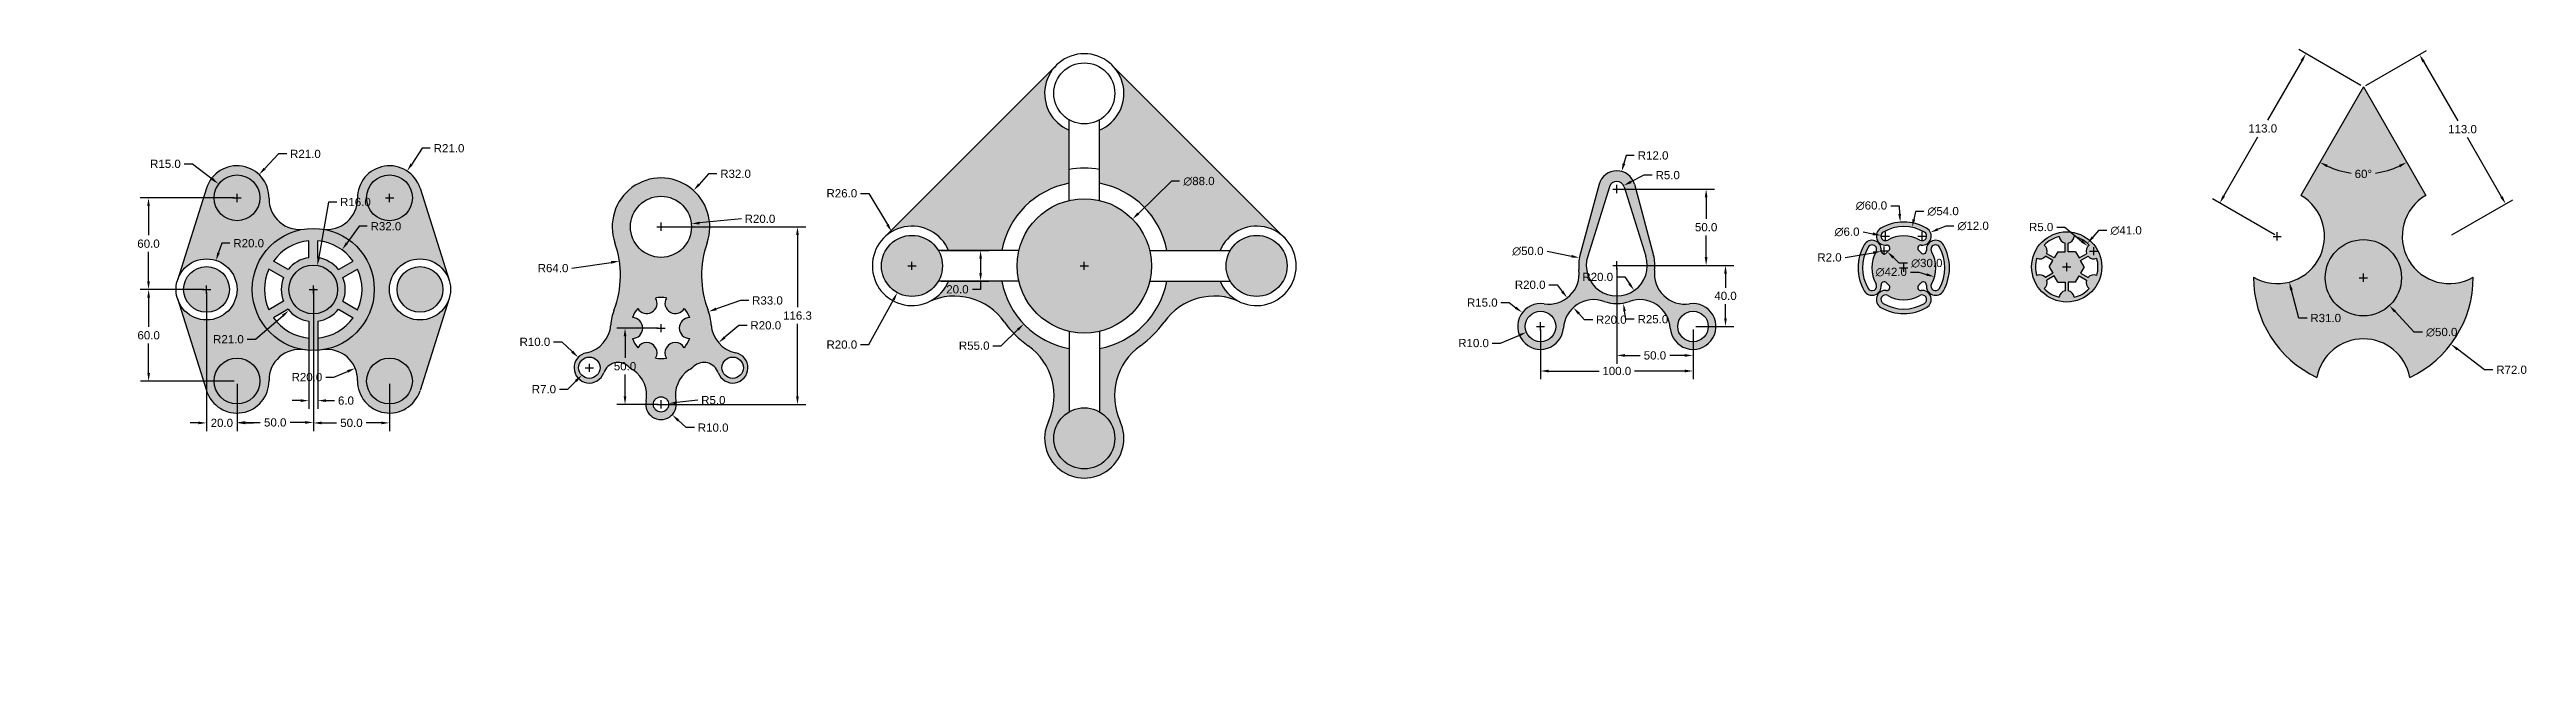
# Model space of a CAD drawing. Header units: inches. Extents: x -3 to 2338, y -3 to 393.
# Drawn here: x -3 to 1621, y -3 to 393 of the extents above; entities that cross this region are included whole.
import ezdxf

# ---------------------------------------------------------------- set-up
doc = ezdxf.new("R2010")
doc.units = ezdxf.units.IN
doc.header["$MEASUREMENT"] = 0
doc.styles.get("Standard").update_dxf_attribs({"font": 'arial.ttf'})
doc.dimstyles.get("Standard").update_dxf_attribs({"dimscale": 30, "dimtxt": 0.18, "dimasz": 0.18, "dimexe": 0.18, "dimexo": 0.0625, "dimgap": 0.09, "dimtad": 0, "dimtih": 1, "dimtoh": 1, "dimdec": 1, "dimzin": 0, "dimdsep": 46, "dimtxsty": 'Standard', "dimcen": 0.09, "dimadec": 0, "dimazin": 0, "dimtfac": 1, "dimtdec": 1, "dimtofl": 0, "dimtmove": 0, "dimatfit": 3, "dimfxl": 1, "dimtolj": 1, "dimtzin": 0, "dimarcsym": 0})

msp = doc.modelspace()

# ---------------------------------------------------------------- blocks, each defined once
blk = doc.blocks.new('*D1')
at = {"color": 0, "lineweight": -2, "transparency": 16777216}
for p, q in [((241.3, 327.9), (234.5, 317.5)), ((246.7, 327.9), (241.3, 327.9)), ((217.3, 295.4), (222.7, 295.4)), ((220, 292.7), (220, 298.1))]:
    blk.add_line(p, q, dxfattribs=at)
at = {"color": 0, "transparency": 16777216}
blk.add_solid([(233.7, 318), (235.2, 317), (231.5, 313)], dxfattribs=at)
at = {"layer": 'Defpoints', "color": 0, "transparency": 16777216}
for p in [(231.5, 313), (220, 295.4)]:
    blk.add_point(p, dxfattribs=at)
at = {"color": 0, "transparency": 16777216, "insert": (259, 327.9), "char_height": 5.4, "attachment_point": 5}
blk.add_mtext('\\A1;R21.0', dxfattribs=at)
blk = doc.blocks.new('*D2')
at = {"color": 0, "lineweight": -2, "transparency": 16777216}
for p, q in [((85.3, 317.7), (90.7, 317.7)), ((90.7, 317.7), (103.7, 307.8)), ((117.3, 295.4), (122.7, 295.4)), ((120, 292.7), (120, 298.1))]:
    blk.add_line(p, q, dxfattribs=at)
at = {"color": 0, "transparency": 16777216}
blk.add_solid([(104.2, 308.5), (103.2, 307.1), (108, 304.5)], dxfattribs=at)
at = {"layer": 'Defpoints', "color": 0, "transparency": 16777216}
for p in [(108, 304.5), (120, 295.4)]:
    blk.add_point(p, dxfattribs=at)
at = {"color": 0, "transparency": 16777216, "insert": (73, 317.7), "char_height": 5.4, "attachment_point": 5}
blk.add_mtext('\\A1;R15.0', dxfattribs=at)
blk = doc.blocks.new('*D3')
at = {"color": 0, "lineweight": -2, "transparency": 16777216}
for p, q in [((147.2, 324.2), (138.1, 314.6)), ((152.6, 324.2), (147.2, 324.2)), ((117.3, 295.4), (122.7, 295.4)), ((120, 292.7), (120, 298.1))]:
    blk.add_line(p, q, dxfattribs=at)
at = {"color": 0, "transparency": 16777216}
blk.add_solid([(137.4, 315.2), (138.7, 314), (134.4, 310.7)], dxfattribs=at)
at = {"layer": 'Defpoints', "color": 0, "transparency": 16777216}
for p in [(134.4, 310.7), (120, 295.4)]:
    blk.add_point(p, dxfattribs=at)
at = {"color": 0, "transparency": 16777216, "insert": (164.8, 324.2), "char_height": 5.4, "attachment_point": 5}
blk.add_mtext('\\A1;R21.0', dxfattribs=at)
blk = doc.blocks.new('*D4')
at = {"color": 0, "lineweight": -2, "transparency": 16777216}
for p, q in [((179.9, 292.7), (173.6, 256.5)), ((185.3, 292.7), (179.9, 292.7)), ((167.3, 235.4), (172.7, 235.4)), ((170, 232.7), (170, 238.1))]:
    blk.add_line(p, q, dxfattribs=at)
at = {"color": 0, "transparency": 16777216}
blk.add_solid([(172.7, 256.7), (174.5, 256.4), (172.7, 251.2)], dxfattribs=at)
at = {"layer": 'Defpoints', "color": 0, "transparency": 16777216}
for p in [(172.7, 251.2), (170, 235.4)]:
    blk.add_point(p, dxfattribs=at)
at = {"color": 0, "transparency": 16777216, "insert": (197.6, 292.7), "char_height": 5.4, "attachment_point": 5}
blk.add_mtext('\\A1;R16.0', dxfattribs=at)
blk = doc.blocks.new('*D5')
at = {"color": 0, "lineweight": -2, "transparency": 16777216}
for p, q in [((200, 276.8), (191.9, 265.7)), ((205.4, 276.8), (200, 276.8)), ((167.3, 235.4), (172.7, 235.4)), ((170, 232.7), (170, 238.1))]:
    blk.add_line(p, q, dxfattribs=at)
at = {"color": 0, "transparency": 16777216}
blk.add_solid([(191.2, 266.2), (192.7, 265.2), (188.8, 261.3)], dxfattribs=at)
at = {"layer": 'Defpoints', "color": 0, "transparency": 16777216}
for p in [(188.8, 261.3), (170, 235.4)]:
    blk.add_point(p, dxfattribs=at)
at = {"color": 0, "transparency": 16777216, "insert": (217.6, 276.8), "char_height": 5.4, "attachment_point": 5}
blk.add_mtext('\\A1;R32.0', dxfattribs=at)
blk = doc.blocks.new('*D6')
at = {"color": 0, "lineweight": -2, "transparency": 16777216}
for p, q in [((167.3, 235.4), (172.7, 235.4)), ((170, 232.7), (170, 238.1)), ((132, 202.8), (150, 218.2)), ((126.6, 202.8), (132, 202.8))]:
    blk.add_line(p, q, dxfattribs=at)
at = {"color": 0, "transparency": 16777216}
blk.add_solid([(149.4, 218.9), (150.5, 217.5), (154, 221.7)], dxfattribs=at)
at = {"layer": 'Defpoints', "color": 0, "transparency": 16777216}
for p in [(170, 235.4), (154, 221.7)]:
    blk.add_point(p, dxfattribs=at)
at = {"color": 0, "transparency": 16777216, "insert": (114.3, 202.8), "char_height": 5.4, "attachment_point": 5}
blk.add_mtext('\\A1;R21.0', dxfattribs=at)
blk = doc.blocks.new('*D7')
at = {"color": 0, "lineweight": -2, "transparency": 16777216}
for p, q in [((109.9, 265.7), (107.9, 259.6)), ((115.3, 265.7), (109.9, 265.7)), ((97.3, 235.4), (102.7, 235.4)), ((100, 232.7), (100, 238.1))]:
    blk.add_line(p, q, dxfattribs=at)
at = {"color": 0, "transparency": 16777216}
blk.add_solid([(107, 259.9), (108.7, 259.3), (106.2, 254.4)], dxfattribs=at)
at = {"layer": 'Defpoints', "color": 0, "transparency": 16777216}
for p in [(106.2, 254.4), (100, 235.4)]:
    blk.add_point(p, dxfattribs=at)
at = {"color": 0, "transparency": 16777216, "insert": (127.6, 265.7), "char_height": 5.4, "attachment_point": 5}
blk.add_mtext('\\A1;R20.0', dxfattribs=at)
blk = doc.blocks.new('*D8')
at = {"color": 0, "lineweight": -2, "transparency": 16777216}
for p, q in [((118.1, 295.4), (56.5, 295.4)), ((61.9, 290), (61.9, 270.9)), ((61.9, 240.8), (61.9, 260)), ((98.1, 235.4), (56.5, 235.4))]:
    blk.add_line(p, q, dxfattribs=at)
at = {"color": 0, "transparency": 16777216}
for points in [[(61, 290), (62.8, 290), (61.9, 295.4)], [(61, 240.8), (62.8, 240.8), (61.9, 235.4)]]:
    blk.add_solid(points, dxfattribs=at)
at = {"layer": 'Defpoints', "color": 0, "transparency": 16777216}
for p in [(120, 295.4), (61.9, 235.4), (100, 235.4)]:
    blk.add_point(p, dxfattribs=at)
at = {"color": 0, "transparency": 16777216, "insert": (61.9, 265.4), "char_height": 5.4, "attachment_point": 5}
blk.add_mtext('\\A1;60.0', dxfattribs=at)
blk = doc.blocks.new('*D9')
at = {"color": 0, "lineweight": -2, "transparency": 16777216}
for p, q in [((98.1, 235.4), (56.6, 235.4)), ((62, 230), (62, 210.9)), ((62, 180.8), (62, 200)), ((118.1, 175.4), (56.6, 175.4))]:
    blk.add_line(p, q, dxfattribs=at)
at = {"color": 0, "transparency": 16777216}
for points in [[(61.1, 230), (62.9, 230), (62, 235.4)], [(61.1, 180.8), (62.9, 180.8), (62, 175.4)]]:
    blk.add_solid(points, dxfattribs=at)
at = {"layer": 'Defpoints', "color": 0, "transparency": 16777216}
for p in [(100, 235.4), (62, 175.4), (120, 175.4)]:
    blk.add_point(p, dxfattribs=at)
at = {"color": 0, "transparency": 16777216, "insert": (62, 205.4), "char_height": 5.4, "attachment_point": 5}
blk.add_mtext('\\A1;60.0', dxfattribs=at)
blk = doc.blocks.new('*D10')
at = {"color": 0, "lineweight": -2, "transparency": 16777216}
for p, q in [((170, 236.3), (170, 142.9)), ((120, 173.6), (120, 142.9)), ((125.4, 148.3), (135.2, 148.3)), ((164.6, 148.3), (154.7, 148.3))]:
    blk.add_line(p, q, dxfattribs=at)
at = {"color": 0, "transparency": 16777216}
for points in [[(125.4, 149.2), (125.4, 147.4), (120, 148.3)], [(164.6, 149.2), (164.6, 147.4), (170, 148.3)]]:
    blk.add_solid(points, dxfattribs=at)
at = {"layer": 'Defpoints', "color": 0, "transparency": 16777216}
for p in [(170, 238.1), (120, 175.4), (170, 148.3)]:
    blk.add_point(p, dxfattribs=at)
at = {"color": 0, "transparency": 16777216, "insert": (145, 148.3), "char_height": 5.4, "attachment_point": 5}
blk.add_mtext('\\A1;50.0', dxfattribs=at)
blk = doc.blocks.new('*D11')
at = {"color": 0, "lineweight": -2, "transparency": 16777216}
for p, q in [((170, 233.6), (170, 142.6)), ((220, 173.6), (220, 142.6)), ((175.4, 148), (185.2, 148)), ((214.6, 148), (204.7, 148))]:
    blk.add_line(p, q, dxfattribs=at)
at = {"color": 0, "transparency": 16777216}
for points in [[(175.4, 148.9), (175.4, 147.1), (170, 148)], [(214.6, 148.9), (214.6, 147.1), (220, 148)]]:
    blk.add_solid(points, dxfattribs=at)
at = {"layer": 'Defpoints', "color": 0, "transparency": 16777216}
for p in [(170, 235.4), (220, 175.4), (170, 148)]:
    blk.add_point(p, dxfattribs=at)
at = {"color": 0, "transparency": 16777216, "insert": (195, 148), "char_height": 5.4, "attachment_point": 5}
blk.add_mtext('\\A1;50.0', dxfattribs=at)
blk = doc.blocks.new('*D12')
at = {"color": 0, "lineweight": -2, "transparency": 16777216}
for p, q in [((183.5, 178), (192.4, 181.7)), ((178.1, 178), (183.5, 178))]:
    blk.add_line(p, q, dxfattribs=at)
at = {"color": 0, "transparency": 16777216}
blk.add_solid([(192.1, 182.6), (192.8, 180.9), (197.4, 183.8)], dxfattribs=at)
at = {"layer": 'Defpoints', "color": 0, "transparency": 16777216}
for p in [(197.4, 183.8), (179, 176.1)]:
    blk.add_point(p, dxfattribs=at)
at = {"color": 0, "transparency": 16777216, "insert": (165.8, 178), "char_height": 5.4, "attachment_point": 5}
blk.add_mtext('\\A1;R20.0', dxfattribs=at)
blk = doc.blocks.new('*D13')
at = {"color": 0, "lineweight": -2, "transparency": 16777216}
for p, q in [((100, 233.6), (100, 142.6)), ((120, 173.6), (120, 142.6)), ((94.6, 148), (89.2, 148)), ((125.4, 148), (130.8, 148))]:
    blk.add_line(p, q, dxfattribs=at)
at = {"color": 0, "transparency": 16777216}
for points in [[(94.6, 148.9), (94.6, 147.1), (100, 148)], [(125.4, 148.9), (125.4, 147.1), (120, 148)]]:
    blk.add_solid(points, dxfattribs=at)
at = {"layer": 'Defpoints', "color": 0, "transparency": 16777216}
for p in [(100, 235.4), (120, 175.4), (100, 148)]:
    blk.add_point(p, dxfattribs=at)
at = {"color": 0, "transparency": 16777216, "insert": (110, 148), "char_height": 5.4, "attachment_point": 5}
blk.add_mtext('\\A1;20.0', dxfattribs=at)
blk = doc.blocks.new('*D14')
at = {"color": 0, "lineweight": -2, "transparency": 16777216}
for p, q in [((173, 212.8), (173, 157.2)), ((167, 208.3), (167, 157.2)), ((161.6, 162.6), (156.2, 162.6)), ((178.4, 162.6), (183.8, 162.6))]:
    blk.add_line(p, q, dxfattribs=at)
at = {"color": 0, "transparency": 16777216}
for points in [[(161.6, 163.5), (161.6, 161.7), (167, 162.6)], [(178.4, 163.5), (178.4, 161.7), (173, 162.6)]]:
    blk.add_solid(points, dxfattribs=at)
at = {"layer": 'Defpoints', "color": 0, "transparency": 16777216}
for p in [(173, 214.7), (167, 210.2), (173, 162.6)]:
    blk.add_point(p, dxfattribs=at)
at = {"color": 0, "transparency": 16777216, "insert": (191.4, 162.6), "char_height": 5.4, "attachment_point": 5}
blk.add_mtext('\\A1;6.0', dxfattribs=at)
blk = doc.blocks.new('*D24')
at = {"color": 0, "lineweight": -2, "transparency": 16777216}
for p, q in [((528.9, 298.4), (534.3, 298.4)), ((534.3, 298.4), (546.5, 277.9)), ((559.9, 250.9), (565.3, 250.9)), ((562.6, 248.2), (562.6, 253.6))]:
    blk.add_line(p, q, dxfattribs=at)
at = {"color": 0, "transparency": 16777216}
blk.add_solid([(547.3, 278.3), (545.8, 277.4), (549.3, 273.2)], dxfattribs=at)
at = {"layer": 'Defpoints', "color": 0, "transparency": 16777216}
for p in [(549.3, 273.2), (562.6, 250.9)]:
    blk.add_point(p, dxfattribs=at)
at = {"color": 0, "transparency": 16777216, "insert": (516.6, 298.4), "char_height": 5.4, "attachment_point": 5}
blk.add_mtext('\\A1;R26.0', dxfattribs=at)
blk = doc.blocks.new('*D25')
at = {"color": 0, "lineweight": -2, "transparency": 16777216}
for p, q in [((559.9, 250.9), (565.3, 250.9)), ((562.6, 248.2), (562.6, 253.6)), ((534.3, 199.3), (550.4, 228.6)), ((528.9, 199.3), (534.3, 199.3))]:
    blk.add_line(p, q, dxfattribs=at)
at = {"color": 0, "transparency": 16777216}
blk.add_solid([(549.6, 229), (551.2, 228.2), (553, 233.3)], dxfattribs=at)
at = {"layer": 'Defpoints', "color": 0, "transparency": 16777216}
for p in [(562.6, 250.9), (553, 233.3)]:
    blk.add_point(p, dxfattribs=at)
at = {"color": 0, "transparency": 16777216, "insert": (516.6, 199.3), "char_height": 5.4, "attachment_point": 5}
blk.add_mtext('\\A1;R20.0', dxfattribs=at)
blk = doc.blocks.new('*D26')
at = {"color": 0, "lineweight": -2, "transparency": 16777216}
for p, q in [((732.7, 306.3), (711.1, 285.3)), ((738.1, 306.3), (732.7, 306.3)), ((672.9, 250.9), (678.3, 250.9)), ((675.6, 248.2), (675.6, 253.6))]:
    blk.add_line(p, q, dxfattribs=at)
at = {"color": 0, "transparency": 16777216}
blk.add_solid([(710.4, 285.9), (711.7, 284.6), (707.2, 281.5)], dxfattribs=at)
at = {"layer": 'Defpoints', "color": 0, "transparency": 16777216}
for p in [(707.2, 281.5), (644, 220.3)]:
    blk.add_point(p, dxfattribs=at)
at = {"color": 0, "transparency": 16777216, "insert": (750.8, 306.3), "char_height": 5.4, "attachment_point": 5}
blk.add_mtext('\\A1;∅88.0', dxfattribs=at)
blk = doc.blocks.new('*D28')
at = {"color": 0, "lineweight": -2, "transparency": 16777216}
for p, q in [((672.9, 250.9), (678.3, 250.9)), ((675.6, 248.2), (675.6, 253.6)), ((615.7, 198.6), (621.1, 198.6)), ((621.1, 198.6), (632, 209.1))]:
    blk.add_line(p, q, dxfattribs=at)
at = {"color": 0, "transparency": 16777216}
blk.add_solid([(631.4, 209.7), (632.6, 208.4), (635.9, 212.8)], dxfattribs=at)
at = {"layer": 'Defpoints', "color": 0, "transparency": 16777216}
for p in [(675.6, 250.9), (635.9, 212.8)]:
    blk.add_point(p, dxfattribs=at)
at = {"color": 0, "transparency": 16777216, "insert": (603.4, 198.6), "char_height": 5.4, "attachment_point": 5}
blk.add_mtext('\\A1;R55.0', dxfattribs=at)
blk = doc.blocks.new('*D29')
at = {"color": 0, "lineweight": -2, "transparency": 16777216}
for p, q in [((581.8, 260.9), (613, 260.9)), ((607.6, 255.5), (607.6, 246.3)), ((581.8, 240.9), (613, 240.9)), ((607.6, 235.5), (602.2, 235.5)), ((607.6, 240.9), (607.6, 235.5))]:
    blk.add_line(p, q, dxfattribs=at)
at = {"color": 0, "transparency": 16777216}
for points in [[(606.7, 255.5), (608.5, 255.5), (607.6, 260.9)], [(606.7, 246.3), (608.5, 246.3), (607.6, 240.9)]]:
    blk.add_solid(points, dxfattribs=at)
at = {"layer": 'Defpoints', "color": 0, "transparency": 16777216}
for p in [(579.9, 260.9), (579.9, 240.9), (607.6, 240.9)]:
    blk.add_point(p, dxfattribs=at)
at = {"color": 0, "transparency": 16777216, "insert": (592.4, 235.5), "char_height": 5.4, "attachment_point": 5}
blk.add_mtext('\\A1;20.0', dxfattribs=at)
blk = doc.blocks.new('*D111')
at = {"color": 0, "lineweight": -2, "transparency": 16777216}
for p, q in [((327.6, 201.1), (333, 201.1)), ((333, 201.1), (339.8, 194.7)), ((348.3, 184.1), (353.7, 184.1)), ((351, 181.4), (351, 186.8))]:
    blk.add_line(p, q, dxfattribs=at)
at = {"color": 0, "transparency": 16777216}
blk.add_solid([(340.4, 195.3), (339.1, 194), (343.7, 191)], dxfattribs=at)
at = {"layer": 'Defpoints', "color": 0, "transparency": 16777216}
for p in [(343.7, 191), (351, 184.1)]:
    blk.add_point(p, dxfattribs=at)
at = {"color": 0, "transparency": 16777216, "insert": (315.3, 201.1), "char_height": 5.4, "attachment_point": 5}
blk.add_mtext('\\A1;R10.0', dxfattribs=at)
blk = doc.blocks.new('*D112')
at = {"color": 0, "lineweight": -2, "transparency": 16777216}
for p, q in [((348.3, 184.1), (353.7, 184.1)), ((351, 181.4), (351, 186.8)), ((331.4, 170.1), (336.8, 170.1)), ((336.8, 170.1), (342.2, 175.4))]:
    blk.add_line(p, q, dxfattribs=at)
at = {"color": 0, "transparency": 16777216}
blk.add_solid([(341.5, 176.1), (342.8, 174.8), (346, 179.2)], dxfattribs=at)
at = {"layer": 'Defpoints', "color": 0, "transparency": 16777216}
for p in [(346, 179.2), (351, 184.1)]:
    blk.add_point(p, dxfattribs=at)
at = {"color": 0, "transparency": 16777216, "insert": (321.2, 170.1), "char_height": 5.4, "attachment_point": 5}
blk.add_mtext('\\A1;R7.0', dxfattribs=at)
blk = doc.blocks.new('*D113')
at = {"color": 0, "lineweight": -2, "transparency": 16777216}
for p, q in [((398, 157.4), (398, 162.8)), ((422.1, 162.9), (408.3, 161.3)), ((395.3, 160.1), (400.7, 160.1))]:
    blk.add_line(p, q, dxfattribs=at)
at = {"color": 0, "transparency": 16777216}
blk.add_solid([(408.2, 162.2), (408.4, 160.4), (403, 160.7)], dxfattribs=at)
at = {"layer": 'Defpoints', "color": 0, "transparency": 16777216}
for p in [(398, 160.1), (403, 160.7)]:
    blk.add_point(p, dxfattribs=at)
at = {"color": 0, "transparency": 16777216, "insert": (432.3, 162.9), "char_height": 5.4, "attachment_point": 5}
blk.add_mtext('\\A1;R5.0', dxfattribs=at)
blk = doc.blocks.new('*D114')
at = {"color": 0, "lineweight": -2, "transparency": 16777216}
for p, q in [((398, 157.4), (398, 162.8)), ((395.3, 160.1), (400.7, 160.1)), ((414.5, 144.9), (409.3, 149.7)), ((419.9, 144.9), (414.5, 144.9))]:
    blk.add_line(p, q, dxfattribs=at)
at = {"color": 0, "transparency": 16777216}
blk.add_solid([(409.9, 150.3), (408.7, 149), (405.3, 153.4)], dxfattribs=at)
at = {"layer": 'Defpoints', "color": 0, "transparency": 16777216}
for p in [(398, 160.1), (405.3, 153.4)]:
    blk.add_point(p, dxfattribs=at)
at = {"color": 0, "transparency": 16777216, "insert": (432.2, 144.9), "char_height": 5.4, "attachment_point": 5}
blk.add_mtext('\\A1;R10.0', dxfattribs=at)
blk = doc.blocks.new('*D115')
at = {"color": 0, "lineweight": -2, "transparency": 16777216}
for p, q in [((395.3, 276.5), (400.7, 276.5)), ((398, 273.8), (398, 279.2)), ((450.7, 281.7), (423.3, 279))]:
    blk.add_line(p, q, dxfattribs=at)
at = {"color": 0, "transparency": 16777216}
blk.add_solid([(423.2, 279.9), (423.3, 278.1), (417.9, 278.4)], dxfattribs=at)
at = {"layer": 'Defpoints', "color": 0, "transparency": 16777216}
for p in [(398, 276.5), (417.9, 278.4)]:
    blk.add_point(p, dxfattribs=at)
at = {"color": 0, "transparency": 16777216, "insert": (462.9, 281.7), "char_height": 5.4, "attachment_point": 5}
blk.add_mtext('\\A1;R20.0', dxfattribs=at)
blk = doc.blocks.new('*D116')
at = {"color": 0, "lineweight": -2, "transparency": 16777216}
for p, q in [((429.2, 311.2), (423, 304.3)), ((434.6, 311.2), (429.2, 311.2)), ((395.3, 276.5), (400.7, 276.5)), ((398, 273.8), (398, 279.2))]:
    blk.add_line(p, q, dxfattribs=at)
at = {"color": 0, "transparency": 16777216}
blk.add_solid([(422.3, 304.9), (423.6, 303.7), (419.4, 300.3)], dxfattribs=at)
at = {"layer": 'Defpoints', "color": 0, "transparency": 16777216}
for p in [(419.4, 300.3), (398, 276.5)]:
    blk.add_point(p, dxfattribs=at)
at = {"color": 0, "transparency": 16777216, "insert": (446.9, 311.2), "char_height": 5.4, "attachment_point": 5}
blk.add_mtext('\\A1;R32.0', dxfattribs=at)
blk = doc.blocks.new('*D117')
at = {"color": 0, "lineweight": -2, "transparency": 16777216}
blk.add_line((339.5, 249.4), (365.4, 253.2), dxfattribs=at)
at = {"color": 0, "transparency": 16777216}
blk.add_solid([(365.2, 254.1), (365.5, 252.3), (370.7, 253.9)], dxfattribs=at)
at = {"layer": 'Defpoints', "color": 0, "transparency": 16777216}
for p in [(307.4, 244.7), (370.7, 253.9)]:
    blk.add_point(p, dxfattribs=at)
at = {"color": 0, "transparency": 16777216, "insert": (327.2, 249.4), "char_height": 5.4, "attachment_point": 5}
blk.add_mtext('\\A1;R64.0', dxfattribs=at)
blk = doc.blocks.new('*D118')
at = {"color": 0, "lineweight": -2, "transparency": 16777216}
for p, q in [((449, 211.9), (439.8, 204.1)), ((454.4, 211.9), (449, 211.9))]:
    blk.add_line(p, q, dxfattribs=at)
at = {"color": 0, "transparency": 16777216}
blk.add_solid([(439.2, 204.7), (440.4, 203.4), (435.7, 200.5)], dxfattribs=at)
at = {"layer": 'Defpoints', "color": 0, "transparency": 16777216}
for p in [(450.9, 213.6), (435.7, 200.5)]:
    blk.add_point(p, dxfattribs=at)
at = {"color": 0, "transparency": 16777216, "insert": (466.7, 211.9), "char_height": 5.4, "attachment_point": 5}
blk.add_mtext('\\A1;R20.0', dxfattribs=at)
blk = doc.blocks.new('*D119')
at = {"color": 0, "lineweight": -2, "transparency": 16777216}
for p, q in [((450.1, 228.2), (434.3, 222.7)), ((455.5, 228.2), (450.1, 228.2)), ((398, 207.4), (398, 212.8)), ((395.3, 210.1), (400.7, 210.1))]:
    blk.add_line(p, q, dxfattribs=at)
at = {"color": 0, "transparency": 16777216}
blk.add_solid([(434, 223.6), (434.6, 221.8), (429.2, 220.9)], dxfattribs=at)
at = {"layer": 'Defpoints', "color": 0, "transparency": 16777216}
for p in [(429.2, 220.9), (398, 210.1)]:
    blk.add_point(p, dxfattribs=at)
at = {"color": 0, "transparency": 16777216, "insert": (467.8, 228.2), "char_height": 5.4, "attachment_point": 5}
blk.add_mtext('\\A1;R33.0', dxfattribs=at)
blk = doc.blocks.new('*D120')
at = {"color": 0, "lineweight": -2, "transparency": 16777216}
for p, q in [((399.9, 276.5), (492.9, 276.5)), ((487.5, 271.1), (487.5, 223.8)), ((487.5, 165.5), (487.5, 212.9)), ((399.9, 160.1), (492.9, 160.1))]:
    blk.add_line(p, q, dxfattribs=at)
at = {"color": 0, "transparency": 16777216}
for points in [[(486.6, 271.1), (488.4, 271.1), (487.5, 276.5)], [(486.6, 165.5), (488.4, 165.5), (487.5, 160.1)]]:
    blk.add_solid(points, dxfattribs=at)
at = {"layer": 'Defpoints', "color": 0, "transparency": 16777216}
for p in [(398, 276.5), (398, 160.1), (487.5, 160.1)]:
    blk.add_point(p, dxfattribs=at)
at = {"color": 0, "transparency": 16777216, "insert": (487.5, 218.3), "char_height": 5.4, "attachment_point": 5}
blk.add_mtext('\\A1;116.3', dxfattribs=at)
blk = doc.blocks.new('*D121')
at = {"color": 0, "lineweight": -2, "transparency": 16777216}
for p, q in [((396.1, 210.1), (369, 210.1)), ((374.4, 204.7), (374.4, 190.6)), ((374.4, 165.5), (374.4, 179.7)), ((396.1, 160.1), (369, 160.1))]:
    blk.add_line(p, q, dxfattribs=at)
at = {"color": 0, "transparency": 16777216}
for points in [[(373.5, 204.7), (375.3, 204.7), (374.4, 210.1)], [(373.5, 165.5), (375.3, 165.5), (374.4, 160.1)]]:
    blk.add_solid(points, dxfattribs=at)
at = {"layer": 'Defpoints', "color": 0, "transparency": 16777216}
for p in [(398, 210.1), (374.4, 160.1), (398, 160.1)]:
    blk.add_point(p, dxfattribs=at)
at = {"color": 0, "transparency": 16777216, "insert": (374.4, 185.1), "char_height": 5.4, "attachment_point": 5}
blk.add_mtext('\\A1;50.0', dxfattribs=at)
blk = doc.blocks.new('*D30')
at = {"color": 0, "lineweight": -2, "transparency": 16777216}
for p, q in [((1030.9, 323.2), (1029.5, 318)), ((1036.3, 323.2), (1030.9, 323.2)), ((1022.1, 301.2), (1027.5, 301.2)), ((1024.8, 298.5), (1024.8, 303.9))]:
    blk.add_line(p, q, dxfattribs=at)
at = {"color": 0, "transparency": 16777216}
blk.add_solid([(1028.6, 318.2), (1030.4, 317.7), (1028, 312.7)], dxfattribs=at)
at = {"layer": 'Defpoints', "color": 0, "transparency": 16777216}
for p in [(1028, 312.7), (1024.8, 301.2)]:
    blk.add_point(p, dxfattribs=at)
at = {"color": 0, "transparency": 16777216, "insert": (1048.6, 323.2), "char_height": 5.4, "attachment_point": 5}
blk.add_mtext('\\A1;R12.0', dxfattribs=at)
blk = doc.blocks.new('*D31')
at = {"color": 0, "lineweight": -2, "transparency": 16777216}
for p, q in [((1042.6, 310.3), (1034.1, 305.9)), ((1048, 310.3), (1042.6, 310.3)), ((1022.1, 301.2), (1027.5, 301.2)), ((1024.8, 298.5), (1024.8, 303.9))]:
    blk.add_line(p, q, dxfattribs=at)
at = {"color": 0, "transparency": 16777216}
blk.add_solid([(1033.6, 306.7), (1034.5, 305.1), (1029.3, 303.5)], dxfattribs=at)
at = {"layer": 'Defpoints', "color": 0, "transparency": 16777216}
for p in [(1024.8, 301.2), (1029.3, 303.5)]:
    blk.add_point(p, dxfattribs=at)
at = {"color": 0, "transparency": 16777216, "insert": (1058.2, 310.3), "char_height": 5.4, "attachment_point": 5}
blk.add_mtext('\\A1;R5.0', dxfattribs=at)
blk = doc.blocks.new('*D32')
at = {"color": 0, "lineweight": -2, "transparency": 16777216}
for p, q in [((1026.7, 301.2), (1088.8, 301.2)), ((1083.4, 295.8), (1083.4, 281.6)), ((1083.4, 256.6), (1083.4, 270.7)), ((1026.7, 251.2), (1088.8, 251.2))]:
    blk.add_line(p, q, dxfattribs=at)
at = {"color": 0, "transparency": 16777216}
for points in [[(1082.5, 295.8), (1084.3, 295.8), (1083.4, 301.2)], [(1082.5, 256.6), (1084.3, 256.6), (1083.4, 251.2)]]:
    blk.add_solid(points, dxfattribs=at)
at = {"layer": 'Defpoints', "color": 0, "transparency": 16777216}
for p in [(1024.8, 301.2), (1024.8, 251.2), (1083.4, 251.2)]:
    blk.add_point(p, dxfattribs=at)
at = {"color": 0, "transparency": 16777216, "insert": (1083.4, 276.2), "char_height": 5.4, "attachment_point": 5}
blk.add_mtext('\\A1;50.0', dxfattribs=at)
blk = doc.blocks.new('*D33')
at = {"color": 0, "lineweight": -2, "transparency": 16777216}
for p, q in [((979.1, 260.5), (995, 257.2)), ((1022.1, 251.2), (1027.5, 251.2)), ((1024.8, 248.5), (1024.8, 253.9))]:
    blk.add_line(p, q, dxfattribs=at)
at = {"color": 0, "transparency": 16777216}
blk.add_solid([(995.2, 258.1), (994.8, 256.4), (1000.3, 256.2)], dxfattribs=at)
at = {"layer": 'Defpoints', "color": 0, "transparency": 16777216}
for p in [(1000.3, 256.2), (1049.3, 246.2)]:
    blk.add_point(p, dxfattribs=at)
at = {"color": 0, "transparency": 16777216, "insert": (966.5, 260.5), "char_height": 5.4, "attachment_point": 5}
blk.add_mtext('\\A1;∅50.0', dxfattribs=at)
blk = doc.blocks.new('*D34')
at = {"color": 0, "lineweight": -2, "transparency": 16777216}
for p, q in [((1024.6, 243.6), (1030, 243.6)), ((1030, 243.6), (1033.1, 239.2))]:
    blk.add_line(p, q, dxfattribs=at)
at = {"color": 0, "transparency": 16777216}
blk.add_solid([(1033.8, 239.7), (1032.4, 238.7), (1036.2, 234.7)], dxfattribs=at)
at = {"layer": 'Defpoints', "color": 0, "transparency": 16777216}
for p in [(1024.8, 251.2), (1036.2, 234.7)]:
    blk.add_point(p, dxfattribs=at)
at = {"color": 0, "transparency": 16777216, "insert": (1012.3, 243.6), "char_height": 5.4, "attachment_point": 5}
blk.add_mtext('\\A1;R20.0', dxfattribs=at)
blk = doc.blocks.new('*D35')
at = {"color": 0, "lineweight": -2, "transparency": 16777216}
for p, q in [((1022.1, 251.2), (1027.5, 251.2)), ((1024.8, 248.5), (1024.8, 253.9)), ((1030.8, 215.9), (1029.9, 221.2)), ((1036.2, 215.9), (1030.8, 215.9))]:
    blk.add_line(p, q, dxfattribs=at)
at = {"color": 0, "transparency": 16777216}
blk.add_solid([(1030.8, 221.4), (1029, 221.1), (1029, 226.5)], dxfattribs=at)
at = {"layer": 'Defpoints', "color": 0, "transparency": 16777216}
for p in [(1024.8, 251.2), (1029, 226.5)]:
    blk.add_point(p, dxfattribs=at)
at = {"color": 0, "transparency": 16777216, "insert": (1048.5, 215.9), "char_height": 5.4, "attachment_point": 5}
blk.add_mtext('\\A1;R25.0', dxfattribs=at)
blk = doc.blocks.new('*D36')
at = {"color": 0, "lineweight": -2, "transparency": 16777216}
for p, q in [((1003.6, 215.6), (999.9, 219.6)), ((1009, 215.6), (1003.6, 215.6))]:
    blk.add_line(p, q, dxfattribs=at)
at = {"color": 0, "transparency": 16777216}
blk.add_solid([(1000.6, 220.2), (999.3, 219), (996.3, 223.6)], dxfattribs=at)
at = {"layer": 'Defpoints', "color": 0, "transparency": 16777216}
for p in [(996.3, 223.6), (1009.7, 208.8)]:
    blk.add_point(p, dxfattribs=at)
at = {"color": 0, "transparency": 16777216, "insert": (1021.2, 215.6), "char_height": 5.4, "attachment_point": 5}
blk.add_mtext('\\A1;R20.0', dxfattribs=at)
blk = doc.blocks.new('*D37')
at = {"color": 0, "lineweight": -2, "transparency": 16777216}
for p, q in [((980.3, 238.5), (985.7, 238.5)), ((985.7, 238.5), (989, 234.2))]:
    blk.add_line(p, q, dxfattribs=at)
at = {"color": 0, "transparency": 16777216}
blk.add_solid([(989.7, 234.7), (988.3, 233.6), (992.3, 229.9)], dxfattribs=at)
at = {"layer": 'Defpoints', "color": 0, "transparency": 16777216}
for p in [(980.1, 245.8), (992.3, 229.9)]:
    blk.add_point(p, dxfattribs=at)
at = {"color": 0, "transparency": 16777216, "insert": (968, 238.5), "char_height": 5.4, "attachment_point": 5}
blk.add_mtext('\\A1;R20.0', dxfattribs=at)
blk = doc.blocks.new('*D38')
at = {"color": 0, "lineweight": -2, "transparency": 16777216}
for p, q in [((948.8, 226.8), (954.2, 226.8)), ((954.2, 226.8), (958.6, 223.5)), ((972.1, 211.2), (977.5, 211.2)), ((974.8, 208.5), (974.8, 213.9))]:
    blk.add_line(p, q, dxfattribs=at)
at = {"color": 0, "transparency": 16777216}
blk.add_solid([(959.1, 224.2), (958, 222.8), (962.9, 220.3)], dxfattribs=at)
at = {"layer": 'Defpoints', "color": 0, "transparency": 16777216}
for p in [(962.9, 220.3), (974.8, 211.2)]:
    blk.add_point(p, dxfattribs=at)
at = {"color": 0, "transparency": 16777216, "insert": (936.6, 226.8), "char_height": 5.4, "attachment_point": 5}
blk.add_mtext('\\A1;R15.0', dxfattribs=at)
blk = doc.blocks.new('*D39')
at = {"color": 0, "lineweight": -2, "transparency": 16777216}
for p, q in [((972.1, 211.2), (977.5, 211.2)), ((974.8, 208.5), (974.8, 213.9)), ((943.1, 200.3), (948.5, 200.3)), ((948.5, 200.3), (960.6, 205.3))]:
    blk.add_line(p, q, dxfattribs=at)
at = {"color": 0, "transparency": 16777216}
blk.add_solid([(960.2, 206.1), (960.9, 204.5), (965.6, 207.4)], dxfattribs=at)
at = {"layer": 'Defpoints', "color": 0, "transparency": 16777216}
for p in [(974.8, 211.2), (965.6, 207.4)]:
    blk.add_point(p, dxfattribs=at)
at = {"color": 0, "transparency": 16777216, "insert": (930.9, 200.3), "char_height": 5.4, "attachment_point": 5}
blk.add_mtext('\\A1;R10.0', dxfattribs=at)
blk = doc.blocks.new('*D41')
at = {"color": 0, "lineweight": -2, "transparency": 16777216}
for p, q in [((1026.7, 251.2), (1101.5, 251.2)), ((1096.1, 245.8), (1096.1, 236.6)), ((1076.7, 211.2), (1101.5, 211.2)), ((1096.1, 216.6), (1096.1, 225.7))]:
    blk.add_line(p, q, dxfattribs=at)
at = {"color": 0, "transparency": 16777216}
for points in [[(1095.2, 245.8), (1097, 245.8), (1096.1, 251.2)], [(1095.2, 216.6), (1097, 216.6), (1096.1, 211.2)]]:
    blk.add_solid(points, dxfattribs=at)
at = {"layer": 'Defpoints', "color": 0, "transparency": 16777216}
for p in [(1024.8, 251.2), (1074.8, 211.2), (1096.1, 211.2)]:
    blk.add_point(p, dxfattribs=at)
at = {"color": 0, "transparency": 16777216, "insert": (1096.1, 231.2), "char_height": 5.4, "attachment_point": 5}
blk.add_mtext('\\A1;40.0', dxfattribs=at)
blk = doc.blocks.new('*D42')
at = {"color": 0, "lineweight": -2, "transparency": 16777216}
for p, q in [((1024.8, 249.3), (1024.8, 186.8)), ((1074.8, 209.3), (1074.8, 186.8)), ((1030.2, 192.2), (1040.1, 192.2)), ((1069.4, 192.2), (1059.5, 192.2))]:
    blk.add_line(p, q, dxfattribs=at)
at = {"color": 0, "transparency": 16777216}
for points in [[(1030.2, 193.1), (1030.2, 191.3), (1024.8, 192.2)], [(1069.4, 193.1), (1069.4, 191.3), (1074.8, 192.2)]]:
    blk.add_solid(points, dxfattribs=at)
at = {"layer": 'Defpoints', "color": 0, "transparency": 16777216}
for p in [(1024.8, 251.2), (1074.8, 211.2), (1074.8, 192.2)]:
    blk.add_point(p, dxfattribs=at)
at = {"color": 0, "transparency": 16777216, "insert": (1049.8, 192.2), "char_height": 5.4, "attachment_point": 5}
blk.add_mtext('\\A1;50.0', dxfattribs=at)
blk = doc.blocks.new('*D43')
at = {"color": 0, "lineweight": -2, "transparency": 16777216}
for p, q in [((974.8, 209.3), (974.8, 176.6)), ((1074.8, 209.3), (1074.8, 176.6)), ((980.2, 182), (1013.3, 182)), ((1069.4, 182), (1036.4, 182))]:
    blk.add_line(p, q, dxfattribs=at)
at = {"color": 0, "transparency": 16777216}
for points in [[(980.2, 182.9), (980.2, 181.1), (974.8, 182)], [(1069.4, 182.9), (1069.4, 181.1), (1074.8, 182)]]:
    blk.add_solid(points, dxfattribs=at)
at = {"layer": 'Defpoints', "color": 0, "transparency": 16777216}
for p in [(974.8, 211.2), (1074.8, 211.2), (1074.8, 182)]:
    blk.add_point(p, dxfattribs=at)
at = {"color": 0, "transparency": 16777216, "insert": (1024.8, 182), "char_height": 5.4, "attachment_point": 5}
blk.add_mtext('\\A1;100.0', dxfattribs=at)
blk = doc.blocks.new('*D52')
at = {"color": 0, "lineweight": -2, "transparency": 16777216}
for p, q in [((1186.4, 273.1), (1192.8, 271.9)), ((1198.3, 270.4), (1203.7, 270.4)), ((1201, 267.7), (1201, 273.1))]:
    blk.add_line(p, q, dxfattribs=at)
at = {"color": 0, "transparency": 16777216}
blk.add_solid([(1192.9, 272.8), (1192.6, 271), (1198.1, 270.9)], dxfattribs=at)
at = {"layer": 'Defpoints', "color": 0, "transparency": 16777216}
for p in [(1198.1, 270.9), (1204, 269.9)]:
    blk.add_point(p, dxfattribs=at)
at = {"color": 0, "transparency": 16777216, "insert": (1175.8, 273.1), "char_height": 5.4, "attachment_point": 5}
blk.add_mtext('\\A1;∅6.0', dxfattribs=at)
blk = doc.blocks.new('*D53')
at = {"color": 0, "lineweight": -2, "transparency": 16777216}
for p, q in [((1240.5, 277), (1235.5, 274.9)), ((1245.9, 277), (1240.5, 277)), ((1222.3, 270.4), (1227.7, 270.4)), ((1225, 267.7), (1225, 273.1))]:
    blk.add_line(p, q, dxfattribs=at)
at = {"color": 0, "transparency": 16777216}
blk.add_solid([(1235.1, 275.7), (1235.8, 274.1), (1230.5, 272.8)], dxfattribs=at)
at = {"layer": 'Defpoints', "color": 0, "transparency": 16777216}
for p in [(1219.5, 268), (1230.5, 272.8)]:
    blk.add_point(p, dxfattribs=at)
at = {"color": 0, "transparency": 16777216, "insert": (1258.5, 277), "char_height": 5.4, "attachment_point": 5}
blk.add_mtext('\\A1;∅12.0', dxfattribs=at)
blk = doc.blocks.new('*D54')
at = {"color": 0, "lineweight": -2, "transparency": 16777216}
for p, q in [((1220.7, 286.6), (1219.6, 281.3)), ((1226.1, 286.6), (1220.7, 286.6)), ((1210.3, 249.6), (1215.7, 249.6)), ((1213, 246.9), (1213, 252.3))]:
    blk.add_line(p, q, dxfattribs=at)
at = {"color": 0, "transparency": 16777216}
blk.add_solid([(1218.7, 281.5), (1220.5, 281.2), (1218.5, 276.1)], dxfattribs=at)
at = {"layer": 'Defpoints', "color": 0, "transparency": 16777216}
for p in [(1218.5, 276.1), (1207.5, 223.2)]:
    blk.add_point(p, dxfattribs=at)
at = {"color": 0, "transparency": 16777216, "insert": (1238.8, 286.6), "char_height": 5.4, "attachment_point": 5}
blk.add_mtext('\\A1;∅54.0', dxfattribs=at)
blk = doc.blocks.new('*D55')
at = {"color": 0, "lineweight": -2, "transparency": 16777216}
for p, q in [((1204.5, 290.3), (1209.9, 290.3)), ((1209.9, 290.3), (1210.3, 284.9)), ((1210.3, 249.6), (1215.7, 249.6)), ((1213, 246.9), (1213, 252.3))]:
    blk.add_line(p, q, dxfattribs=at)
at = {"color": 0, "transparency": 16777216}
blk.add_solid([(1211.2, 285), (1209.4, 284.8), (1210.7, 279.5)], dxfattribs=at)
at = {"layer": 'Defpoints', "color": 0, "transparency": 16777216}
for p in [(1210.7, 279.5), (1215.3, 219.7)]:
    blk.add_point(p, dxfattribs=at)
at = {"color": 0, "transparency": 16777216, "insert": (1191.8, 290.3), "char_height": 5.4, "attachment_point": 5}
blk.add_mtext('\\A1;∅60.0', dxfattribs=at)
blk = doc.blocks.new('*D56')
at = {"color": 0, "lineweight": -2, "transparency": 16777216}
for p, q in [((1210, 252.6), (1206.2, 256.3)), ((1215.4, 252.6), (1210, 252.6))]:
    blk.add_line(p, q, dxfattribs=at)
at = {"color": 0, "transparency": 16777216}
blk.add_solid([(1206.8, 257), (1205.5, 255.7), (1202.3, 260.1)], dxfattribs=at)
at = {"layer": 'Defpoints', "color": 0, "transparency": 16777216}
for p in [(1202.3, 260.1), (1223.7, 239.1)]:
    blk.add_point(p, dxfattribs=at)
at = {"color": 0, "transparency": 16777216, "insert": (1228.1, 252.6), "char_height": 5.4, "attachment_point": 5}
blk.add_mtext('\\A1;∅30.0', dxfattribs=at)
blk = doc.blocks.new('*D57')
at = {"color": 0, "lineweight": -2, "transparency": 16777216}
for p, q in [((1197.5, 260.8), (1202.9, 260.8)), ((1200.2, 258.1), (1200.2, 263.5)), ((1174.5, 256.4), (1192.9, 259.5))]:
    blk.add_line(p, q, dxfattribs=at)
at = {"color": 0, "transparency": 16777216}
blk.add_solid([(1192.7, 260.4), (1193, 258.7), (1198.2, 260.4)], dxfattribs=at)
at = {"layer": 'Defpoints', "color": 0, "transparency": 16777216}
for p in [(1198.2, 260.4), (1200.2, 260.8)]:
    blk.add_point(p, dxfattribs=at)
at = {"color": 0, "transparency": 16777216, "insert": (1164.3, 256.4), "char_height": 5.4, "attachment_point": 5}
blk.add_mtext('\\A1;R2.0', dxfattribs=at)
blk = doc.blocks.new('*D58')
at = {"color": 0, "lineweight": -2, "transparency": 16777216}
for p, q in [((1217.4, 246.8), (1222.8, 246.8)), ((1222.8, 246.8), (1228, 245.2))]:
    blk.add_line(p, q, dxfattribs=at)
at = {"color": 0, "transparency": 16777216}
blk.add_solid([(1228.2, 246.1), (1227.7, 244.4), (1233.2, 243.7)], dxfattribs=at)
at = {"layer": 'Defpoints', "color": 0, "transparency": 16777216}
for p in [(1192.9, 255.5), (1233.2, 243.7)]:
    blk.add_point(p, dxfattribs=at)
at = {"color": 0, "transparency": 16777216, "insert": (1204.8, 246.8), "char_height": 5.4, "attachment_point": 5}
blk.add_mtext('\\A1;∅42.0', dxfattribs=at)
blk = doc.blocks.new('*D71')
at = {"color": 0, "lineweight": -2, "transparency": 16777216}
for start, end in [(245.4293, 261.9212), (278.0788, 294.5707)]:
    blk.add_arc((1514.4, 368.1), 57, start, end, dxfattribs=at)
at = {"color": 0, "transparency": 16777216}
for points in [[(1490.3, 315.5), (1491.1, 317.1), (1485.9, 318.7)], [(1537.7, 317.1), (1538.5, 315.5), (1542.9, 318.7)]]:
    blk.add_solid(points, dxfattribs=at)
at = {"layer": 'Defpoints', "color": 0, "transparency": 16777216}
for p in [(1514.4, 368.1), (1514.4, 368.1), (1504.5, 312), (1473.4, 297.1), (1555.4, 297.1)]:
    blk.add_point(p, dxfattribs=at)
at = {"color": 0, "transparency": 16777216, "insert": (1514.4, 311.1), "char_height": 5.4, "attachment_point": 5}
blk.add_mtext('\\A1;60°', dxfattribs=at)
blk = doc.blocks.new('*D72')
at = {"color": 0, "lineweight": -2, "transparency": 16777216}
for p, q in [((1512.8, 369), (1472, 392.6)), ((1474, 385.2), (1451.6, 346.4)), ((1422.9, 296.7), (1445.3, 335.5)), ((1456.3, 271.2), (1415.5, 294.7))]:
    blk.add_line(p, q, dxfattribs=at)
at = {"color": 0, "transparency": 16777216}
for points in [[(1473.2, 385.7), (1474.8, 384.8), (1476.7, 389.9)], [(1422.1, 297.1), (1423.7, 296.2), (1420.2, 292)]]:
    blk.add_solid(points, dxfattribs=at)
at = {"layer": 'Defpoints', "color": 0, "transparency": 16777216}
for p in [(1514.4, 368.1), (1420.2, 292), (1457.9, 270.2)]:
    blk.add_point(p, dxfattribs=at)
at = {"color": 0, "transparency": 16777216, "insert": (1448.4, 340.9), "char_height": 5.4, "attachment_point": 5}
blk.add_mtext('\\A1;113.0', dxfattribs=at)
blk = doc.blocks.new('*D73')
at = {"color": 0, "lineweight": -2, "transparency": 16777216}
for p, q in [((1516, 369), (1555.9, 392)), ((1553.9, 384.7), (1576.3, 345.9)), ((1605, 296.2), (1582.6, 335)), ((1572.5, 271.2), (1612.4, 294.2))]:
    blk.add_line(p, q, dxfattribs=at)
at = {"color": 0, "transparency": 16777216}
for points in [[(1554.7, 385.1), (1553.1, 384.2), (1551.2, 389.3)], [(1605.8, 296.6), (1604.2, 295.7), (1607.7, 291.5)]]:
    blk.add_solid(points, dxfattribs=at)
at = {"layer": 'Defpoints', "color": 0, "transparency": 16777216}
for p in [(1514.4, 368.1), (1607.7, 291.5), (1570.9, 270.2)]:
    blk.add_point(p, dxfattribs=at)
at = {"color": 0, "transparency": 16777216, "insert": (1579.4, 340.4), "char_height": 5.4, "attachment_point": 5}
blk.add_mtext('\\A1;113.0', dxfattribs=at)
blk = doc.blocks.new('*D74')
at = {"color": 0, "lineweight": -2, "transparency": 16777216}
for p, q in [((1514.4, 240.4), (1514.4, 245.8)), ((1511.7, 243.1), (1517.1, 243.1)), ((1547.8, 207.4), (1535.2, 220.9)), ((1553.2, 207.4), (1547.8, 207.4))]:
    blk.add_line(p, q, dxfattribs=at)
at = {"color": 0, "transparency": 16777216}
blk.add_solid([(1535.8, 221.5), (1534.5, 220.3), (1531.5, 224.9)], dxfattribs=at)
at = {"layer": 'Defpoints', "color": 0, "transparency": 16777216}
for p in [(1497.3, 261.3), (1531.5, 224.9)]:
    blk.add_point(p, dxfattribs=at)
at = {"color": 0, "transparency": 16777216, "insert": (1565.8, 207.4), "char_height": 5.4, "attachment_point": 5}
blk.add_mtext('\\A1;∅50.0', dxfattribs=at)
blk = doc.blocks.new('*D75')
at = {"color": 0, "lineweight": -2, "transparency": 16777216}
for p, q in [((1455.2, 270.2), (1460.6, 270.2)), ((1457.9, 267.5), (1457.9, 272.9)), ((1472.1, 216.7), (1467.2, 235)), ((1477.5, 216.7), (1472.1, 216.7))]:
    blk.add_line(p, q, dxfattribs=at)
at = {"color": 0, "transparency": 16777216}
blk.add_solid([(1468.1, 235.3), (1466.3, 234.8), (1465.8, 240.3)], dxfattribs=at)
at = {"layer": 'Defpoints', "color": 0, "transparency": 16777216}
for p in [(1457.9, 270.2), (1465.8, 240.3)]:
    blk.add_point(p, dxfattribs=at)
at = {"color": 0, "transparency": 16777216, "insert": (1489.7, 216.7), "char_height": 5.4, "attachment_point": 5}
blk.add_mtext('\\A1;R31.0', dxfattribs=at)
blk = doc.blocks.new('*D76')
at = {"color": 0, "lineweight": -2, "transparency": 16777216}
for p, q in [((1514.4, 240.4), (1514.4, 245.8)), ((1511.7, 243.1), (1517.1, 243.1)), ((1593.9, 182.8), (1576.1, 196.3)), ((1599.3, 182.8), (1593.9, 182.8))]:
    blk.add_line(p, q, dxfattribs=at)
at = {"color": 0, "transparency": 16777216}
blk.add_solid([(1576.6, 197), (1575.5, 195.6), (1571.8, 199.6)], dxfattribs=at)
at = {"layer": 'Defpoints', "color": 0, "transparency": 16777216}
for p in [(1514.4, 243.1), (1571.8, 199.6)]:
    blk.add_point(p, dxfattribs=at)
at = {"color": 0, "transparency": 16777216, "insert": (1611.6, 182.8), "char_height": 5.4, "attachment_point": 5}
blk.add_mtext('\\A1;R72.0', dxfattribs=at)
blk = doc.blocks.new('*D124')
at = {"color": 0, "lineweight": -2, "transparency": 16777216}
for p, q in [((1313.3, 276.3), (1318.7, 276.3)), ((1318.7, 276.3), (1329.6, 267.1)), ((1334.9, 260.5), (1340.3, 260.5)), ((1337.6, 257.8), (1337.6, 263.2))]:
    blk.add_line(p, q, dxfattribs=at)
at = {"color": 0, "transparency": 16777216}
blk.add_solid([(1330.2, 267.8), (1329.1, 266.4), (1333.8, 263.7)], dxfattribs=at)
at = {"layer": 'Defpoints', "color": 0, "transparency": 16777216}
for p in [(1333.8, 263.7), (1337.6, 260.5)]:
    blk.add_point(p, dxfattribs=at)
at = {"color": 0, "transparency": 16777216, "insert": (1303.1, 276.3), "char_height": 5.4, "attachment_point": 5}
blk.add_mtext('\\A1;R5.0', dxfattribs=at)
blk = doc.blocks.new('*D126')
at = {"color": 0, "lineweight": -2, "transparency": 16777216}
for p, q in [((1340.7, 274), (1336.9, 269.7)), ((1346.1, 274), (1340.7, 274)), ((1317.2, 250.2), (1322.6, 250.2)), ((1319.9, 247.5), (1319.9, 252.9))]:
    blk.add_line(p, q, dxfattribs=at)
at = {"color": 0, "transparency": 16777216}
blk.add_solid([(1336.3, 270.3), (1337.6, 269.1), (1333.4, 265.6)], dxfattribs=at)
at = {"layer": 'Defpoints', "color": 0, "transparency": 16777216}
for p in [(1333.4, 265.6), (1306.4, 234.8)]:
    blk.add_point(p, dxfattribs=at)
at = {"color": 0, "transparency": 16777216, "insert": (1358.8, 274), "char_height": 5.4, "attachment_point": 5}
blk.add_mtext('\\A1;∅41.0', dxfattribs=at)

# ---------------------------------------------------------------- dimensions: what is measured, and where the dimension line sits
for p2, distance, picture, middle in [((1457.9, 270.24), -43.56, '*D72', (1448.42, 340.95)), ((1570.9, 270.24), 42.49, '*D73', (1579.44, 340.41))]:
    dim = msp.add_aligned_dim(p1=(1514.4, 368.1), p2=p2, distance=distance, dimstyle='Standard')
    dim.commit()
    dim.dimension.update_dxf_attribs({"geometry": picture, "text_midpoint": middle})
dim = msp.add_angular_dim_2l(base=(1504.5, 311.96), line1=((1514.4, 368.1), (1555.4, 297.08)), line2=((1514.4, 368.1), (1473.4, 297.08)), dimstyle='Standard')
dim.commit()
dim.dimension.update_dxf_attribs({"geometry": '*D71', "text_midpoint": (1514.4, 311.09)})
for center, mpoint, picture, middle in [((119.95, 295.45), (134.38, 310.7), '*D3', (164.85, 324.2)), ((219.95, 295.45), (231.5, 312.99), '*D1', (258.99, 327.88)), ((119.95, 295.45), (108, 304.51), '*D2', (72.98, 317.66)), ((397.98, 276.47), (419.37, 300.28), '*D116', (446.86, 311.2)), ((1024.81, 301.19), (1029.26, 303.48), '*D31', (1058.18, 310.33)), ((169.95, 235.45), (172.69, 251.21), '*D4', (197.59, 292.72)), ((562.59, 250.88), (549.3, 273.23), '*D24', (516.64, 298.39)), ((169.95, 235.45), (188.76, 261.34), '*D5', (217.65, 276.77)), ((397.98, 276.47), (417.88, 278.45), '*D115', (450.65, 281.69)), ((1337.62, 260.46), (1333.78, 263.66), '*D124', (1303.07, 276.26)), ((99.95, 235.45), (106.2, 254.45), '*D7', (127.6, 265.73)), ((1200.18, 260.77), (1198.21, 260.44), '*D57', (1174.48, 256.44)), ((1457.9, 270.24), (1465.82, 240.27), '*D75', (1489.75, 216.65)), ((307.38, 244.74), (370.71, 253.94), '*D117', (339.54, 249.41)), ((562.59, 250.88), (552.98, 233.34), '*D25', (516.64, 199.3)), ((675.59, 250.88), (635.9, 212.8), '*D28', (603.42, 198.61)), ((980.13, 245.78), (992.28, 229.89), '*D37', (968.03, 238.47)), ((1024.81, 251.19), (1036.16, 234.72), '*D34', (1012.34, 243.61)), ((1514.4, 243.1), (1571.76, 199.58), '*D76', (1611.6, 182.77)), ((169.95, 235.45), (154.04, 221.74), '*D6', (114.32, 202.76)), ((398, 210.15), (429.19, 220.93), '*D119', (467.81, 228.18)), ((450.89, 213.57), (435.71, 200.54), '*D118', (466.68, 211.94)), ((974.81, 211.19), (965.57, 207.37), '*D39', (930.85, 200.33)), ((1009.73, 208.79), (996.31, 223.63), '*D36', (1021.24, 215.62)), ((351, 184.15), (343.7, 190.99), '*D111', (315.26, 201.07)), ((178.96, 176.13), (197.43, 183.8), '*D12', (165.76, 178)), ((351, 184.15), (346.01, 179.24), '*D112', (321.16, 170.11)), ((398, 160.15), (402.97, 160.71), '*D113', (422.12, 162.89)), ((398, 160.15), (405.33, 153.35), '*D114', (432.2, 144.85))]:
    dim = msp.add_radius_dim(center=center, mpoint=mpoint, dimstyle='Standard')
    dim.commit()
    dim.dimension.update_dxf_attribs({"geometry": picture, "text_midpoint": middle, "dimtype": 164})
for center, mpoint, picture, middle in [((1024.81, 301.19), (1028.03, 312.75), '*D30', (1048.62, 323.15)), ((1024.81, 251.19), (1028.97, 226.54), '*D35', (1048.46, 215.89)), ((974.81, 211.19), (962.86, 220.25), '*D38', (936.56, 226.78))]:
    dim = msp.add_radius_dim(center=center, mpoint=mpoint, dimstyle='Standard')
    dim.commit()
    dim.dimension.update_dxf_attribs({"geometry": picture, "text_midpoint": middle})
for p1, p2, picture, middle in [((644, 220.25), (707.18, 281.51), '*D26', (750.77, 306.27)), ((1203.96, 269.86), (1198.06, 270.95), '*D52', (1186.35, 273.11)), ((1306.35, 234.8), (1333.39, 265.62), '*D126', (1358.76, 273.98)), ((1049.31, 246.21), (1000.31, 256.17), '*D33', (979.14, 260.46)), ((1223.73, 239.12), (1202.3, 260.12), '*D56', (1228.06, 252.56)), ((1497.3, 261.34), (1531.49, 224.85), '*D74', (1565.85, 207.44)), ((1192.86, 255.51), (1233.17, 243.73), '*D58', (1204.76, 246.76))]:
    dim = msp.add_diameter_dim_2p(p1=p1, p2=p2, dimstyle='Standard')
    dim.commit()
    dim.dimension.update_dxf_attribs({"geometry": picture, "text_midpoint": middle, "dimtype": 163})
for base, p1, p2, picture, middle in [((61.93, 235.45), (119.95, 295.45), (99.95, 235.45), '*D8', (61.93, 265.45)), ((1083.36, 251.19), (1024.81, 301.19), (1024.81, 251.19), '*D32', (1083.36, 276.19)), ((487.53, 160.15), (397.98, 276.47), (398, 160.15), '*D120', (487.53, 218.31)), ((607.58, 240.88), (579.91, 260.88), (579.91, 240.88), '*D29', (592.43, 235.48)), ((1096.12, 211.19), (1024.81, 251.19), (1074.81, 211.19), '*D41', (1096.12, 231.19)), ((61.98, 175.45), (99.95, 235.45), (119.95, 175.45), '*D9', (61.98, 205.45)), ((374.36, 160.15), (398, 210.15), (398, 160.15), '*D121', (374.36, 185.15))]:
    dim = msp.add_linear_dim(base=base, p1=p1, p2=p2, angle=90, dimstyle='Standard')
    dim.commit()
    dim.dimension.update_dxf_attribs({"geometry": picture, "text_midpoint": middle})
for p1, p2, picture, middle in [((1215.32, 219.71), (1210.71, 279.53), '*D55', (1191.84, 290.3)), ((1207.5, 223.19), (1218.52, 276.05), '*D54', (1238.77, 286.62)), ((1219.5, 268.04), (1230.53, 272.77), '*D53', (1258.5, 277.02))]:
    dim = msp.add_diameter_dim_2p(p1=p1, p2=p2, dimstyle='Standard')
    dim.commit()
    dim.dimension.update_dxf_attribs({"geometry": picture, "text_midpoint": middle})
for base, p1, p2, picture, middle in [((1074.81, 192.21), (1024.81, 251.19), (1074.81, 211.19), '*D42', (1049.81, 192.21)), ((99.95, 148.03), (119.95, 175.45), (99.95, 235.45), '*D13', (109.95, 148.03)), ((169.95, 148.31), (119.95, 175.45), (169.95, 238.15), '*D10', (144.95, 148.31)), ((169.95, 148.03), (219.95, 175.45), (169.95, 235.45), '*D11', (194.95, 148.03)), ((172.95, 162.59), (166.95, 210.2), (172.95, 214.67), '*D14', (191.37, 162.59)), ((1074.81, 182.02), (974.81, 211.19), (1074.81, 211.19), '*D43', (1024.81, 182.02))]:
    dim = msp.add_linear_dim(base=base, p1=p1, p2=p2, dimstyle='Standard')
    dim.commit()
    dim.dimension.update_dxf_attribs({"geometry": picture, "text_midpoint": middle})

# ---------------------------------------------------------------- hatches: boundary and pattern name
h = msp.add_hatch(color=256)
h.dxf.hatch_style = 1
h.set_gradient(color1=(255, 255, 0), color2=(242, 103, 34), tint=1)
h.paths.add_polyline_path([(665.59, 304.96), (665.59, 339.88, -0.5338389), (657.2, 382.26), (544.2, 269.26, -0.5338389), (586.59, 260.88), (621.51, 260.88, -0.3107409)])
h.paths.add_polyline_path([(693.97, 382.26, -0.5338389), (685.59, 339.88), (685.59, 304.96, -0.3107409), (729.67, 260.88), (764.59, 260.88, -0.5338389), (806.97, 269.26)])
h.paths.add_polyline_path([(808.59, 250.88, 1), (768.59, 250.88, 1)])
h.paths.add_polyline_path([(542.59, 250.88, 1), (582.59, 250.88, 1)])
h.paths.add_polyline_path([(655.59, 137.88, 1), (695.59, 137.88, 1)], flags=17)
h.paths.add_polyline_path([(712.39, 198.52, 0.0865799), (727.95, 214.08, -0.363569), (777.59, 227.32, -0.1869552), (764.59, 240.88), (729.67, 240.88, -0.3107409), (685.59, 196.8), (685.59, 155.2, -0.2679492), (695.59, 137.88, -1), (655.59, 137.88, -0.2679492), (665.59, 155.2), (665.59, 196.8, -0.3107409), (621.51, 240.88), (586.59, 240.88, -0.1869552), (573.59, 227.32, -0.363569), (623.23, 214.08, 0.0865799), (638.79, 198.52, -0.363569), (652.03, 148.88, 1.5703554), (699.15, 148.88, -0.363569)])
h.paths.add_polyline_path([(583.81, 229.88), (601.19, 229.88), (601.19, 241), (583.81, 241)], flags=9)
h = msp.add_hatch(color=256)
h.dxf.hatch_style = 1
h.set_gradient(color1=(255, 255, 0), color2=(0, 255, 0), tint=1, name='INVSPHERICAL')
h.paths.add_polyline_path([(1555.4, 297.08), (1514.4, 368.1), (1473.4, 297.08, -0.999989), (1442.4, 243.39, 0.2924425), (1483.94, 177.86, -0.8286073), (1544.86, 177.86, 0.2924425), (1586.4, 243.39, -0.999989)])
h.paths.add_polyline_path([(1539.4, 243.1, -1), (1489.4, 243.1, -1)], flags=16)
h.paths.add_polyline_path([(1507.45, 305.49), (1521.56, 305.49), (1521.56, 316.61), (1507.45, 316.61)], flags=24)
h.paths.add_polyline_path([(1554.25, 201.9), (1577.5, 201.9), (1577.5, 213.03), (1554.25, 213.03)], flags=24)
h.paths.add_polyline_path([(1478.22, 211.05), (1501.05, 211.05), (1501.05, 222.18), (1478.22, 222.18)], flags=24)
at = {"true_color": 0x000000}
h = msp.add_hatch(color=18, dxfattribs=at)
h.dxf.hatch_style = 1
h.set_gradient(color1=(242, 103, 34), color2=(248, 215, 49), tint=1, name='SPHERICAL')
h.paths.add_polyline_path([(163.95, 275, -0.4640905), (140.95, 295.1, 0.8648603), (99.93, 301.77), (80.88, 241.47, -0.8576413), (119.95, 235.45, -0.8576413), (80.88, 229.43), (99.93, 169.13, 0.8648603), (140.95, 175.8, -0.4640905), (163.95, 195.9, -0.370743), (129.95, 235.45, -0.370743)])
h.paths.add_polyline_path([(104.95, 295.45, -1), (134.95, 295.45, -1)], flags=16)
h.paths.add_polyline_path([(134.95, 175.45, -1), (104.95, 175.45, -1)], flags=16)
h.paths.add_polyline_path([(239.98, 301.77, 0.8648603), (198.95, 295.1, -0.4640905), (175.95, 275, -0.370743), (209.95, 235.45, -0.370743), (175.95, 195.9, -0.4640905), (198.95, 175.8, 0.8648603), (239.98, 169.13), (259.02, 229.43, -0.8576413), (219.95, 235.45, -0.8576413), (259.02, 241.47)])
h.paths.add_polyline_path([(204.95, 295.45, -1), (234.95, 295.45, -1)], flags=16)
h.paths.add_polyline_path([(234.95, 175.45, -1), (204.95, 175.45, -1)], flags=16)
h.paths.add_polyline_path([(129.95, 235.45, 1), (209.95, 235.45, 1)])
h.paths.add_polyline_path([(166.95, 256.23, 0.1924501), (153.45, 248.44), (143.86, 253.98, -0.2182238), (166.95, 267.31)], flags=16)
h.paths.add_polyline_path([(172.95, 267.31, -0.2182238), (196.04, 253.98), (186.45, 248.44, 0.1924501), (172.95, 256.23)], flags=16)
h.paths.add_polyline_path([(185.95, 235.45, -1), (153.95, 235.45, -1)], flags=16)
h.paths.add_polyline_path([(150.45, 243.24, 0.1924501), (150.45, 227.66), (140.86, 222.12, -0.2182238), (140.86, 248.78)], flags=16)
h.paths.add_polyline_path([(189.45, 243.24), (199.04, 248.78, -0.2182238), (199.04, 222.12), (189.45, 227.66, 0.1924501)], flags=16)
h.paths.add_polyline_path([(153.45, 222.46, 0.1924501), (166.95, 214.67), (166.95, 203.59, -0.2182238), (143.86, 216.92)], flags=16)
h.paths.add_polyline_path([(186.45, 222.46), (196.04, 216.92, -0.2182238), (172.95, 203.59), (172.95, 214.67, 0.1924501)], flags=16)
h = msp.add_hatch(color=18, dxfattribs=at)
h.dxf.hatch_style = 1
h.set_gradient(color1=(173, 221, 247), tint=1, name='SPHERICAL')
h.paths.add_polyline_path([(104.95, 295.45, 1), (134.95, 295.45, 1)])
h = msp.add_hatch(color=18, dxfattribs=at)
h.dxf.hatch_style = 1
h.set_gradient(color1=(173, 221, 247), tint=1, name='SPHERICAL')
h.paths.add_polyline_path([(204.95, 295.45, 1), (234.95, 295.45, 1)])
h = msp.add_hatch(color=2)
h.dxf.hatch_style = 1
h.paths.add_polyline_path([(631.59, 250.88, 1), (719.59, 250.88, 1)])
h.paths.add_polyline_path([(739.17, 300.73), (762.42, 300.73), (762.42, 311.86), (739.17, 311.86)], flags=9)
h = msp.add_hatch(color=256)
h.dxf.hatch_style = 1
h.set_gradient(color1=(0, 255, 255), color2=(0, 255, 0), tint=1)
h.paths.add_polyline_path([(1036.4, 304.31, 0.766356), (1013.22, 304.31), (1000.67, 257.69, 0.0961655), (999.99, 248.19, -0.4967025), (977.09, 226.02, 2.5657111), (989.77, 210.16, -0.4967025), (1016.43, 227.64, 0.1725706), (1033.19, 227.64, -0.4967025), (1059.84, 210.16, 2.5657111), (1072.53, 226.02, -0.4967025), (1049.63, 248.19, 0.0961655), (1048.95, 257.69)])
h.paths.add_polyline_path([(1020.04, 302.69, -0.7337994), (1029.58, 302.69), (1043.89, 257.19, -1.3627703), (1005.73, 257.19)], flags=16)
h.paths.add_polyline_path([(984.81, 211.19, -1), (964.81, 211.19, -1)], flags=16)
h.paths.add_polyline_path([(1084.81, 211.19, -1), (1064.81, 211.19, -1)], flags=16)
h.paths.add_polyline_path([(1000.81, 238.01), (1023.64, 238.01), (1023.64, 249.14), (1000.81, 249.14)], flags=24)
h = msp.add_hatch(color=256)
h.dxf.hatch_style = 1
h.set_gradient(color1=(0, 255, 0), color2=(255, 255, 0), tint=1)
h.paths.add_polyline_path([(428.19, 265.91, 1.409343), (367.78, 265.9, -0.1772079), (367.17, 221.92, 0.0751709), (365.07, 212.28, -0.3393675), (349.04, 193.95, 1.7245825), (360.45, 180.88, -0.5300387), (376.43, 185.17, 0.0309956), (379.69, 182.7, -0.3040836), (388.19, 162.12, 1.2209259), (407.8, 162.12, -0.3040836), (416.31, 182.7, 0.0309956), (419.57, 185.17, -0.5300387), (435.55, 180.88, 1.7245825), (446.96, 193.95, -0.3393675), (430.93, 212.28, 0.0753132), (428.82, 221.93, -0.1772079)])
h.paths.add_polyline_path([(377.98, 276.47, -1), (417.98, 276.47, -1)], flags=16)
h.paths.add_polyline_path([(401.5, 229.84, 1), (413.3, 223.03, -0.0881804), (416.8, 216.96, 1), (416.8, 203.33, -0.0881804), (413.3, 197.27, 1), (401.5, 190.46, -0.0881804), (394.5, 190.46, 1), (382.7, 197.27, -0.0881804), (379.2, 203.33, 1), (379.2, 216.96, -0.0881804), (382.7, 223.03, 1), (394.5, 229.84, -0.0881804)], flags=16)
h.paths.add_polyline_path([(452, 184.15, -1), (438, 184.15, -1)], flags=16)
h.paths.add_polyline_path([(358, 184.15, -1), (344, 184.15, -1)], flags=16)
h.paths.add_polyline_path([(403, 160.15, -1), (393, 160.15, -1)], flags=16)
h.paths.add_polyline_path([(365.7, 179.55), (383.08, 179.55), (383.08, 190.67), (365.7, 190.67)], flags=25)
h = msp.add_hatch(color=3)
h.dxf.hatch_style = 1
h.paths.add_polyline_path([(1222.86, 260.94, -0.7337006), (1224.38, 264.44, 0.8103111), (1228.01, 275.6, 0.2679492), (1198.01, 275.6, 0.8103111), (1201.65, 264.44, -0.7337006), (1203.17, 260.94, 0.0348958), (1201.69, 259.46, -0.7337006), (1198.2, 260.99, 0.8103111), (1187.03, 264.62, 0.2679492), (1187.03, 234.62, 0.8103111), (1198.2, 238.26, -0.7337006), (1201.69, 239.78, 0.0348958), (1203.17, 238.3, -0.7337006), (1201.65, 234.8, 0.8103111), (1198.01, 223.64, 0.2679492), (1228.01, 223.64, 0.8103111), (1224.38, 234.8, -0.7337006), (1222.86, 238.3, 0.0348958), (1224.33, 239.78, -0.7337006), (1227.83, 238.26, 0.8103111), (1238.99, 234.62, 0.2679492), (1238.99, 264.62, 0.8103111), (1227.83, 260.99, -0.7337006), (1224.33, 259.46, 0.0348958)])
h.paths.add_polyline_path([(1202.51, 267.81, -1), (1199.51, 273, -0.2679492), (1226.51, 273, -1), (1223.51, 267.81, 0.2679492)], flags=16)
h.paths.add_polyline_path([(1236.4, 263.12, -0.2679492), (1236.4, 236.12, -1), (1231.2, 239.12, 0.2679492), (1231.2, 260.12, -1)], flags=16)
h.paths.add_polyline_path([(1194.83, 260.12, 0.2679492), (1194.83, 239.12, -1), (1189.63, 236.12, -0.2679492), (1189.63, 263.12, -1)], flags=16)
h.paths.add_polyline_path([(1226.51, 226.24, -0.2679492), (1199.51, 226.24, -1), (1202.51, 231.43, 0.2679492), (1223.51, 231.43, -1)], flags=16)
h.paths.add_polyline_path([(1216.46, 247.02), (1239.71, 247.02), (1239.71, 258.15), (1216.46, 258.15)], flags=24)
h.paths.add_polyline_path([(1193.17, 241.22), (1216.42, 241.22), (1216.42, 252.35), (1193.17, 252.35)], flags=24)
h = msp.add_hatch(color=256)
h.dxf.hatch_style = 1
h.set_gradient(color1=(0, 255, 0), color2=(241, 235, 31), tint=1, name='SPHERICAL')
h.paths.add_polyline_path([(1296.87, 250.21, 1), (1342.87, 250.21, 1)])
h.paths.add_polyline_path([(1311.74, 256.05), (1306.86, 258.88, 0.3223086), (1305.13, 264.45, -0.1404567), (1314.91, 270.1, 0.3223086), (1318.87, 265.81), (1318.87, 260.17), (1314.12, 260.17)], flags=16)
h.paths.add_polyline_path([(1310.74, 254.32), (1308.37, 250.21), (1310.74, 246.1), (1305.86, 243.27, 0.3223086), (1300.16, 244.56, -0.1404567), (1300.16, 255.86, 0.3223086), (1305.86, 257.14)], flags=16)
h.paths.add_polyline_path([(1320.87, 260.17), (1320.87, 265.81, 0.3223086), (1324.83, 270.1, -0.1404567), (1334.61, 264.45, 0.3223086), (1332.88, 258.88), (1327.99, 256.05), (1325.62, 260.17)], flags=16)
h.paths.add_polyline_path([(1311.74, 244.36), (1314.12, 240.25), (1318.87, 240.25), (1318.87, 234.61, 0.3223086), (1314.91, 230.32, -0.1404567), (1305.13, 235.97, 0.3223086), (1306.86, 241.54)], flags=16)
h.paths.add_polyline_path([(1328.99, 254.32), (1333.88, 257.14, 0.3223086), (1339.58, 255.86, -0.1404567), (1339.58, 244.56, 0.3223086), (1333.88, 243.27), (1328.99, 246.1), (1331.37, 250.21)], flags=16)
h.paths.add_polyline_path([(1320.87, 240.25), (1325.62, 240.25), (1327.99, 244.36), (1332.88, 241.54, 0.3223086), (1334.61, 235.97, -0.1404567), (1324.83, 230.32, 0.3223086), (1320.87, 234.61)], flags=16)
h = msp.add_hatch(color=256)
h.dxf.hatch_style = 1
h.set_gradient(color1=(255, 255, 255), color2=(0, 255, 255), tint=1, name='INVSPHERICAL')
h.paths.add_polyline_path([(1489.4, 243.1, 1), (1539.4, 243.1, 1)])
h = msp.add_hatch(color=18, dxfattribs=at)
h.dxf.hatch_style = 1
h.set_gradient(color1=(173, 221, 247), tint=1, name='SPHERICAL')
h.paths.add_polyline_path([(84.95, 235.45, 1), (114.95, 235.45, 1)])
h = msp.add_hatch(color=18, dxfattribs=at)
h.dxf.hatch_style = 1
h.set_gradient(color1=(173, 221, 247), tint=1, name='SPHERICAL')
h.paths.add_polyline_path([(153.95, 235.45, 1), (185.95, 235.45, 1)])
h = msp.add_hatch(color=18, dxfattribs=at)
h.dxf.hatch_style = 1
h.set_gradient(color1=(173, 221, 247), tint=1, name='SPHERICAL')
h.paths.add_polyline_path([(224.95, 235.45, 1), (254.95, 235.45, 1)])
h = msp.add_hatch(color=18, dxfattribs=at)
h.dxf.hatch_style = 1
h.set_gradient(color1=(173, 221, 247), tint=1, name='SPHERICAL')
h.paths.add_polyline_path([(104.95, 175.45, 1), (134.95, 175.45, 1)])
h = msp.add_hatch(color=18, dxfattribs=at)
h.dxf.hatch_style = 1
h.set_gradient(color1=(173, 221, 247), tint=1, name='SPHERICAL')
h.paths.add_polyline_path([(204.95, 175.45, 1), (234.95, 175.45, 1)])

# ---------------------------------------------------------------- linework, layer by layer
for p, q in [((544.2, 269.26), (657.2, 382.26)), ((693.97, 382.26), (806.97, 269.26)), ((1514.4, 368.1), (1473.4, 297.08)), ((1514.4, 368.1), (1555.4, 297.08)), ((665.59, 293.73), (665.59, 346.56)), ((685.59, 293.73), (685.59, 346.56)), ((1013.22, 304.31), (1000.67, 257.69)), ((1020.04, 302.69), (1005.73, 257.19)), ((1029.58, 302.69), (1043.89, 257.19)), ((1036.4, 304.31), (1048.95, 257.69)), ((632.74, 260.88), (579.91, 260.88)), ((718.44, 260.88), (771.27, 260.88)), ((1314.12, 260.17), (1311.74, 256.05)), ((1314.12, 260.17), (1318.87, 260.17)), ((1318.87, 260.17), (1318.87, 265.81)), ((1320.87, 260.17), (1320.87, 265.81)), ((1325.62, 260.17), (1320.87, 260.17)), ((1325.62, 260.17), (1327.99, 256.05)), ((1310.74, 254.32), (1305.86, 257.14)), ((1310.74, 246.1), (1305.86, 243.27)), ((1311.74, 256.05), (1306.86, 258.88)), ((1311.74, 244.36), (1306.86, 241.54)), ((1308.37, 250.21), (1310.74, 254.32)), ((1308.37, 250.21), (1310.74, 246.1)), ((1314.12, 240.25), (1311.74, 244.36)), ((1325.62, 240.25), (1327.99, 244.36)), ((1327.99, 256.05), (1332.88, 258.88)), ((1327.99, 244.36), (1332.88, 241.54)), ((1328.99, 254.32), (1333.88, 257.14)), ((1331.37, 250.21), (1328.99, 254.32)), ((1331.37, 250.21), (1328.99, 246.1)), ((1328.99, 246.1), (1333.88, 243.27)), ((632.74, 240.88), (579.91, 240.88)), ((718.44, 240.88), (771.27, 240.88)), ((1314.12, 240.25), (1318.87, 240.25)), ((1318.87, 240.25), (1318.87, 234.61)), ((1325.62, 240.25), (1320.87, 240.25)), ((1320.87, 240.25), (1320.87, 234.61)), ((665.59, 208.03), (665.59, 155.2)), ((685.59, 208.03), (685.59, 155.2))]:
    msp.add_line(p, q)
at = {"color": 18, "true_color": 0x000000}
for p, q in [((99.93, 301.77), (80.88, 241.47)), ((239.98, 301.77), (259.02, 241.47)), ((166.95, 275.34), (166.95, 275.45)), ((166.95, 256.23), (166.95, 267.31)), ((172.95, 275.34), (172.95, 275.45)), ((172.95, 256.23), (172.95, 267.31)), ((133.91, 252.8), (133.81, 252.85)), ((136.91, 257.99), (136.81, 258.05)), ((150.45, 243.24), (140.86, 248.78)), ((153.45, 248.44), (143.86, 253.98)), ((186.45, 248.44), (196.04, 253.98)), ((189.45, 243.24), (199.04, 248.78)), ((202.99, 257.99), (203.09, 258.05)), ((205.99, 252.8), (206.09, 252.85)), ((80.88, 229.43), (99.93, 169.13)), ((150.45, 227.66), (140.86, 222.12)), ((189.45, 227.66), (199.04, 222.12)), ((259.02, 229.43), (239.98, 169.13)), ((133.91, 218.1), (133.81, 218.05)), ((136.91, 212.91), (136.81, 212.85)), ((153.45, 222.46), (143.86, 216.92)), ((166.95, 214.67), (166.95, 203.59)), ((172.95, 214.67), (172.95, 203.59)), ((186.45, 222.46), (196.04, 216.92)), ((202.99, 212.91), (203.09, 212.85)), ((205.99, 218.1), (206.09, 218.05)), ((166.95, 195.56), (166.95, 195.45)), ((172.95, 195.56), (172.95, 195.45))]:
    msp.add_line(p, q, dxfattribs=at)
for centre, radius in [((675.59, 363.88), 20), ((397.98, 276.47), 20), ((675.59, 250.88), 44), ((562.59, 250.88), 20), ((788.59, 250.88), 20), ((1319.87, 250.21), 23), ((1514.4, 243.1), 25), ((974.81, 211.19), 10), ((1074.81, 211.19), 10), ((351, 184.15), 7), ((445, 184.15), 7), ((398, 160.15), 5), ((675.59, 137.88), 20)]:
    msp.add_circle(centre, radius)
for centre, radius in [((119.95, 295.45), 15), ((219.95, 295.45), 15), ((169.95, 235.45), 40), ((99.95, 235.45), 20), ((99.95, 235.45), 15), ((169.95, 235.45), 16), ((239.95, 235.45), 20), ((239.95, 235.45), 15), ((119.95, 175.45), 15), ((219.95, 175.45), 15)]:
    msp.add_circle(centre, radius, dxfattribs=at)
for centre, radius, start, end in [((675.59, 363.88), 26, 292.61986, 247.38014), ((675.59, 250.88), 64, 81.0107, 98.9893), ((1024.81, 301.19), 12, 15.07006, 164.92994), ((397.98, 276.47), 32, 340.72902, 199.30341), ((675.59, 250.88), 55, 100.47568, 169.52432), ((675.59, 250.88), 55, 10.47568, 79.52432), ((1024.81, 301.19), 5, 17.4576, 162.5424), ((1457.9, 270.24), 31, 240.00126, 60), ((1570.9, 270.24), 31, 120, 299.99874), ((562.59, 250.88), 26, 22.61986, 337.38014), ((788.59, 250.88), 26, 202.61986, 157.38014), ((1213.01, 249.62), 30, 60, 120), ((1213.01, 249.62), 27, 60, 120), ((307.38, 244.74), 64, 339.10703, 19.3028), ((488.6, 244.79), 64, 160.72963, 200.9254), ((1213.01, 249.62), 30, 150, 210), ((1213.01, 249.62), 27, 150, 210), ((1192.23, 261.62), 6, 353.92706, 150), ((1192.23, 261.62), 3, 330, 150), ((1213.01, 249.62), 21, 150, 210), ((1201.01, 270.41), 6, 120, 276.07294), ((1201.01, 270.41), 3, 120, 300), ((1200.18, 260.77), 2, 173.92706, 318.99714), ((1201.86, 262.45), 2, 311.00286, 96.07294), ((1213.01, 249.62), 15, 131.00286, 138.99714), ((1213.01, 249.62), 21, 60, 120), ((1224.17, 262.45), 2, 83.92706, 228.99714), ((1213.01, 249.62), 15, 41.00286, 48.99714), ((1225.01, 270.41), 3, 240, 60), ((1225.84, 260.77), 2, 221.00286, 6.07294), ((1225.01, 270.41), 6, 263.92706, 60), ((1233.8, 261.62), 6, 30, 186.07294), ((1233.8, 261.62), 3, 30, 210), ((1213.01, 249.62), 21, 330, 30), ((1213.01, 249.62), 27, 330, 30), ((1213.01, 249.62), 30, 330, 30), ((1319.87, 250.21), 20.5, 104.00945, 135.99055), ((1302.12, 260.46), 5, 341.53696, 52.99527), ((1319.87, 270.71), 5, 187.00473, 258.46304), ((1319.87, 270.71), 5, 281.53696, 352.99527), ((1319.87, 250.21), 20.5, 44.00945, 75.99055), ((1337.62, 260.46), 5, 127.00473, 198.46304), ((980.13, 245.78), 20, 261.24705, 6.90188), ((1024.81, 251.19), 25, 164.92994, 186.90188), ((1024.81, 251.19), 20, 162.5424, 17.4576), ((1024.81, 251.19), 25, 353.09812, 15.07006), ((1069.48, 245.78), 20, 173.09812, 278.75295), ((1319.87, 250.21), 20.5, 164.00945, 195.99055), ((1302.12, 260.46), 5, 247.00473, 318.46304), ((1302.12, 239.96), 5, 41.53696, 112.99527), ((1337.62, 260.46), 5, 221.53696, 292.99527), ((1337.62, 239.96), 5, 67.00473, 138.46304), ((1319.87, 250.21), 20.5, 344.00945, 15.99055), ((388.6, 226.43), 6.81, 210, 30), ((398, 210.15), 20, 79.92134, 100.07866), ((407.4, 226.43), 6.81, 150, 330), ((590.51, 191.07), 40, 35.10335, 115.02215), ((675.59, 250.88), 55, 190.47568, 259.52432), ((675.59, 250.88), 55, 280.47568, 349.52432), ((760.67, 191.07), 40, 64.97785, 144.89665), ((1009.73, 208.79), 20, 70.41774, 176.07256), ((1024.81, 251.19), 25, 250.41774, 289.58226), ((1039.89, 208.79), 20, 3.92744, 109.58226), ((1192.23, 237.62), 6, 210, 6.07294), ((1192.23, 237.62), 3, 210, 30), ((1201.01, 228.84), 6, 83.92706, 240), ((1201.01, 228.84), 3, 60, 240), ((1200.18, 238.47), 2, 41.00286, 186.07294), ((1201.86, 236.79), 2, 263.92706, 48.99714), ((1213.01, 249.62), 15, 221.00286, 228.99714), ((1213.01, 249.62), 21, 240, 300), ((1224.17, 236.79), 2, 131.00286, 276.07294), ((1213.01, 249.62), 15, 311.00286, 318.99714), ((1225.01, 228.84), 3, 300, 120), ((1225.84, 238.47), 2, 353.92706, 138.99714), ((1225.01, 228.84), 6, 300, 96.07294), ((1233.8, 237.62), 6, 173.92706, 330), ((1233.8, 237.62), 3, 150, 330), ((1302.12, 239.96), 5, 307.00473, 18.46304), ((1319.87, 250.21), 20.5, 224.00945, 255.99055), ((1319.87, 229.71), 5, 101.53696, 172.99527), ((1319.87, 229.71), 5, 7.00473, 78.46304), ((1319.87, 250.21), 20.5, 284.00945, 315.99055), ((1337.62, 239.96), 5, 161.53696, 232.99527), ((1514.4, 243.1), 72, 179.76763, 244.97229), ((1514.4, 243.1), 72, 295.02771, 0.23237), ((345.11, 213.57), 20, 281.32221, 356.30439), ((398, 210.15), 33, 159.10645, 176.30439), ((398, 210.15), 20, 139.92134, 160.07866), ((379.2, 210.15), 6.81, 270, 90), ((416.8, 210.15), 6.81, 90, 270), ((398, 210.15), 20, 19.92134, 40.07866), ((398, 210.15), 33, 3.69561, 20.92598), ((450.89, 213.57), 20, 183.69561, 258.67779), ((675.59, 250.88), 64, 215.10335, 234.89665), ((675.59, 250.88), 64, 305.10335, 324.89665), ((974.81, 211.19), 15, 81.24705, 356.07256), ((1074.81, 211.19), 15, 183.92744, 98.75295), ((1213.01, 249.62), 30, 240, 300), ((1213.01, 249.62), 27, 240, 300), ((398, 210.15), 20, 199.92134, 220.07866), ((388.6, 193.87), 6.81, 330, 150), ((407.4, 193.87), 6.81, 30, 210), ((398, 210.15), 20, 319.92134, 340.07866), ((615.78, 165.8), 40, 334.97785, 54.89665), ((735.4, 165.8), 40, 125.10335, 205.02215), ((1514.4, 172.1), 31, 10.70921, 169.29079), ((351, 184.15), 10, 101.32221, 340.89292), ((369.9, 177.6), 10, 49.19165, 160.89292), ((398, 210.15), 33, 229.19165, 236.29305), ((368.59, 166.06), 20, 348.63842, 56.29305), ((398, 210.15), 20, 259.92134, 280.07866), ((427.41, 166.06), 20, 123.70695, 191.36158), ((398, 210.15), 33, 303.70695, 310.80835), ((426.1, 177.6), 10, 19.10708, 130.80835), ((445, 184.15), 10, 199.10708, 78.67779), ((398, 160.15), 10, 168.63842, 11.36158), ((675.59, 137.88), 26, 154.97785, 25.02215), ((0, 0), 3, 0, 0), ((0, 0), 3, 0, 0), ((0, 0), 3, 0, 0)]:
    msp.add_arc(centre, radius, start, end)
for centre, radius, start, end in [((119.95, 295.45), 21, 359.05011, 162.47101), ((219.95, 295.45), 21, 17.52899, 180.94989), ((160.95, 294.77), 20, 179.05011, 278.63237), ((178.96, 294.77), 20, 261.36763, 0.94989), ((169.95, 235.45), 32, 95.37938, 144.62062), ((169.95, 235.45), 32, 35.37938, 84.62062), ((169.95, 235.45), 32, 155.37938, 204.62062), ((169.95, 235.45), 21, 98.21321, 141.78679), ((169.95, 235.45), 21, 38.21321, 81.78679), ((169.95, 235.45), 32, 335.37938, 24.62062), ((169.95, 235.45), 21, 158.21321, 201.78679), ((169.95, 235.45), 21, 338.21321, 21.78679), ((169.95, 235.45), 32, 215.37938, 264.62062), ((169.95, 235.45), 21, 218.21321, 261.78679), ((169.95, 235.45), 21, 278.21321, 321.78679), ((169.95, 235.45), 32, 275.37938, 324.62062), ((160.95, 176.13), 20, 81.36763, 180.94989), ((178.96, 176.13), 20, 359.05011, 98.63237), ((119.95, 175.45), 21, 197.52899, 0.94989), ((219.95, 175.45), 21, 179.05011, 342.47101)]:
    msp.add_arc(centre, radius, start, end, dxfattribs=at)

msp.set_redraw_order([(e.dxf.handle, doc.entitydb.next_handle()) for e in msp.query("TEXT MTEXT ATTDEF DIMENSION ARC_DIMENSION")])  # texts and dimensions are drawn at this point

doc.saveas('drawing.dxf')
